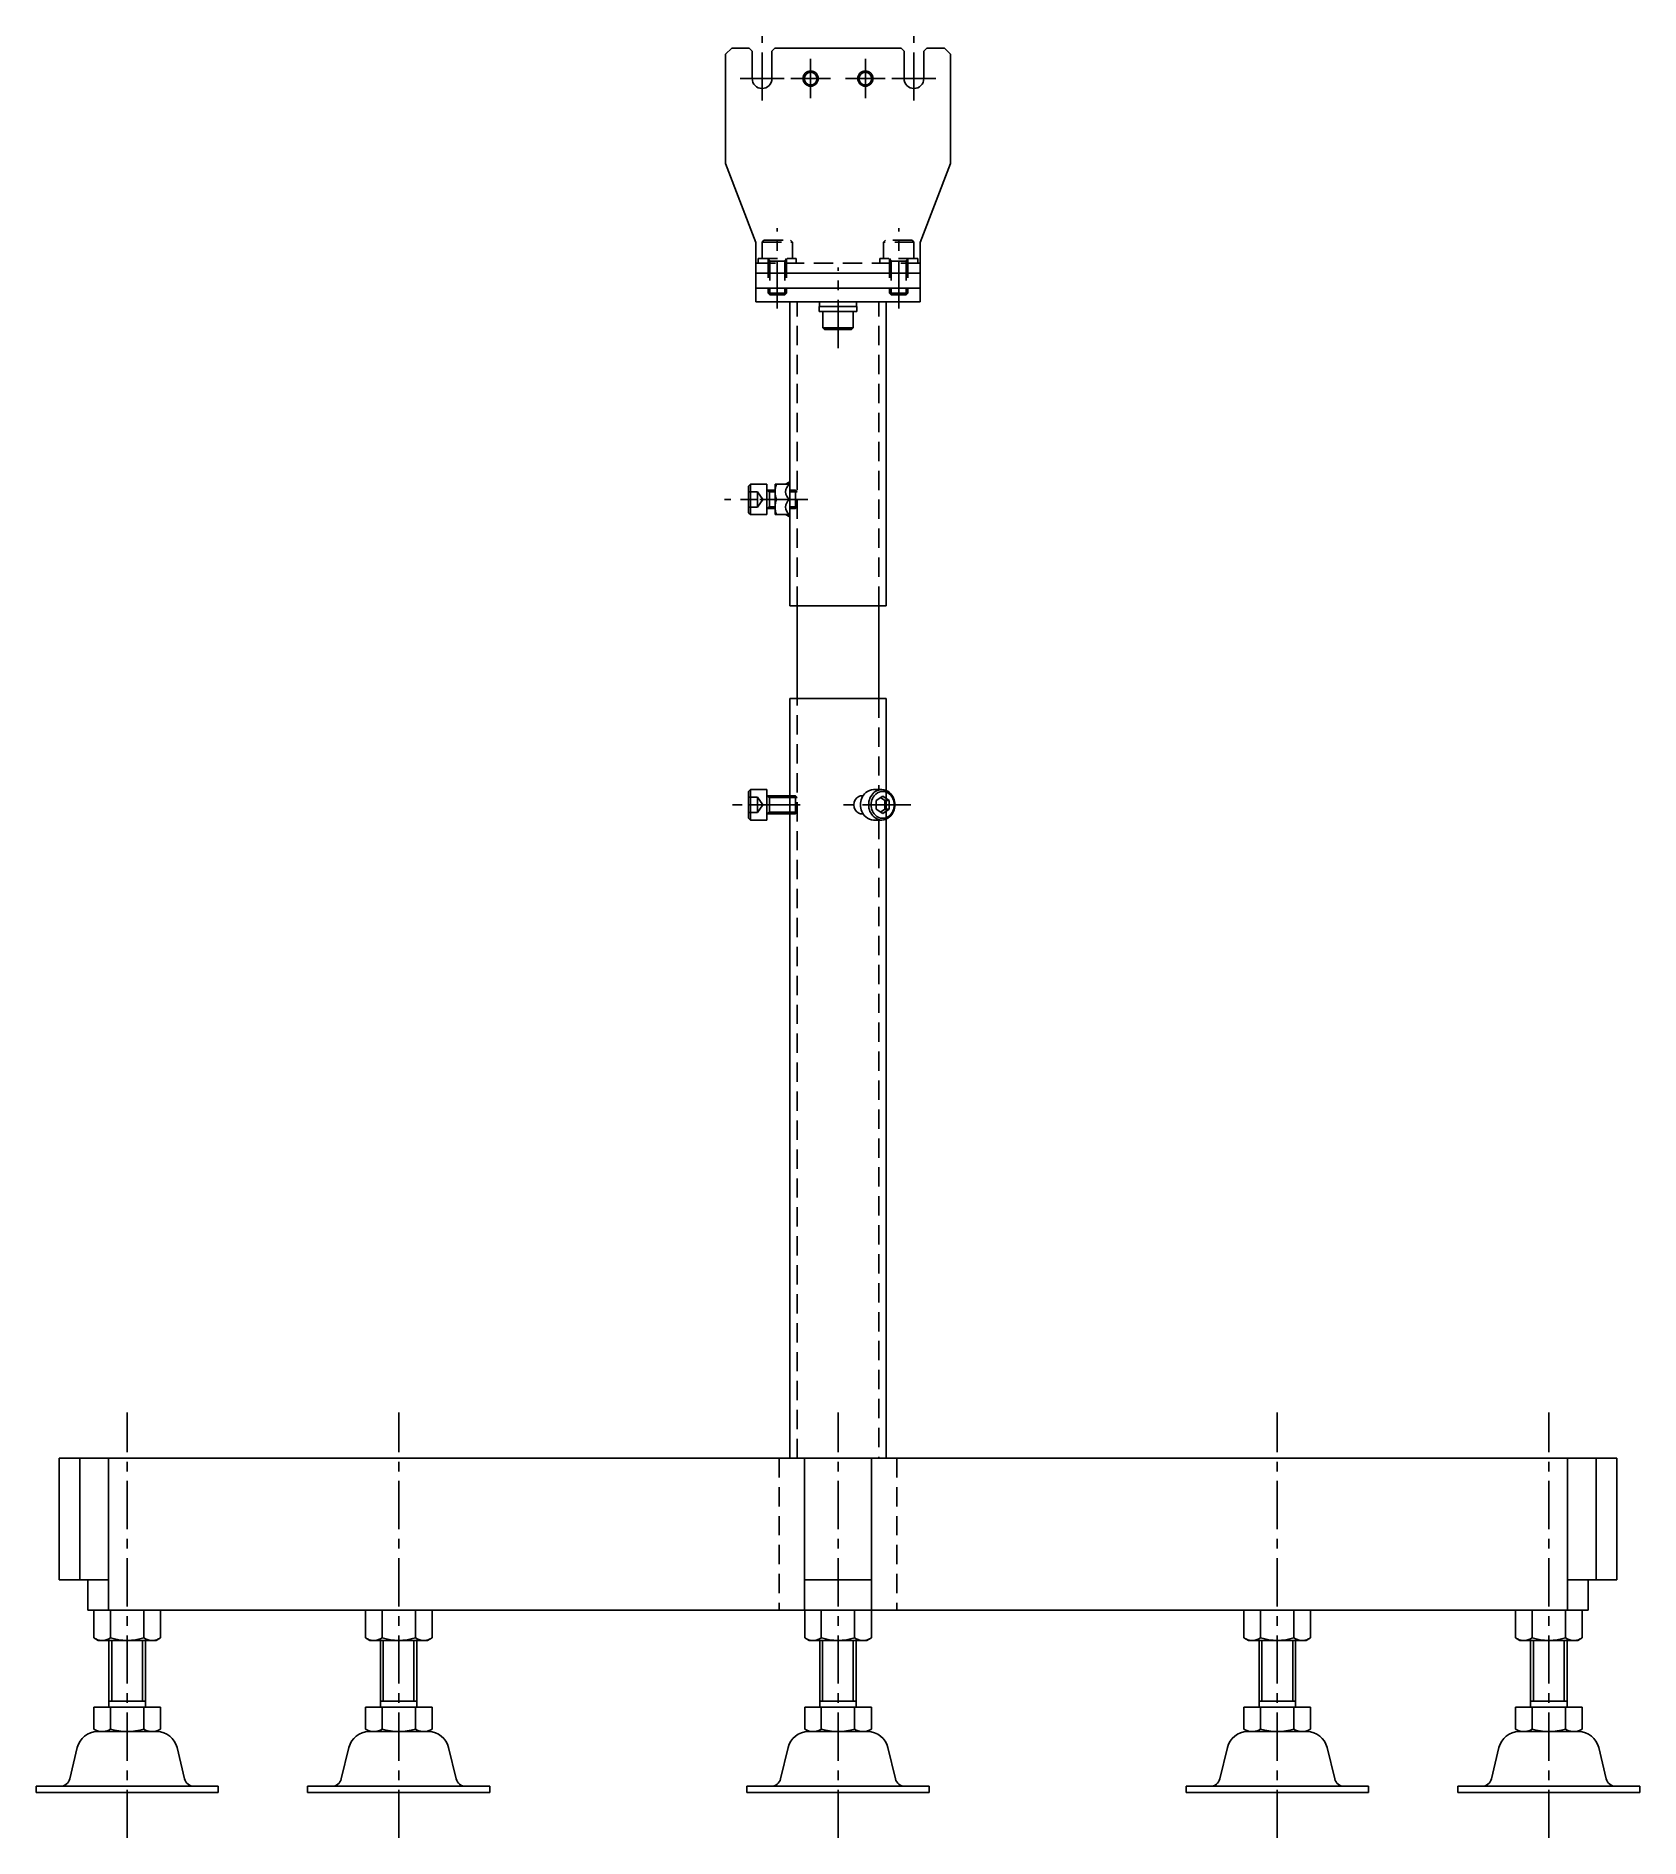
# Model space of a CAD drawing. Extents: x 0 to 1220, y -8 to 1254.
# Drawn here: x 692 to 1220, y 37 to 630 of the extents above; entities that cross this region are included whole.
import ezdxf

# ---------------------------------------------------------------- set-up
doc = ezdxf.new("R2010")
doc.units = 0
doc.header["$LTSCALE"] = 0.5
doc.linetypes.add('CENTER', pattern=[50.8, 31.75, -6.35, 6.35, -6.35])
doc.linetypes.add('DASHED', pattern=[19.05, 12.7, -6.35])
doc.layers.get('0').update_dxf_attribs({"linetype": 'CONTINUOUS'})
doc.layers.add('CENTER', color=1, linetype='CENTER')

msp = doc.modelspace()

# ---------------------------------------------------------------- linework, layer by layer
at = {"color": 7, "linetype": 'CONTINUOUS'}
for p, q in [((918.76, 623.55), (920.76, 625.55)), ((918.76, 623.55), (918.76, 587.55)), ((920.76, 625.55), (926.51, 625.55)), ((927.51, 624.55), (926.51, 625.55)), ((927.51, 624.55), (927.51, 615.55)), ((934.01, 624.55), (935.01, 625.55)), ((934.01, 624.55), (934.01, 615.55)), ((935.01, 625.55), (976.51, 625.55)), ((977.51, 624.55), (976.51, 625.55)), ((977.51, 624.55), (977.51, 615.55)), ((984.01, 624.55), (985.01, 625.55)), ((984.01, 624.55), (984.01, 615.55)), ((990.76, 625.55), (985.01, 625.55)), ((992.76, 623.55), (990.76, 625.55)), ((992.76, 623.55), (992.76, 587.55)), ((918.76, 587.55), (928.76, 561.55)), ((992.76, 587.55), (982.76, 561.55)), ((928.76, 561.55), (928.76, 542.05)), ((982.76, 561.55), (982.76, 542.05)), ((928.76, 551.55), (982.76, 551.55)), ((928.76, 546.55), (982.76, 546.55)), ((932.76, 546.55), (932.76, 544.89)), ((938.76, 546.55), (938.76, 544.89)), ((972.76, 546.55), (972.76, 544.89)), ((978.76, 546.55), (978.76, 544.89)), ((928.76, 542.05), (982.76, 542.05)), ((933.3, 544.35), (932.76, 544.89)), ((932.76, 544.89), (938.76, 544.89)), ((933.3, 544.35), (938.22, 544.35)), ((938.76, 544.89), (938.22, 544.35)), ((939.86, 442.05), (939.86, 542.05)), ((949.51, 540.55), (962.01, 540.55)), ((949.51, 538.95), (949.51, 540.55)), ((949.66, 540.55), (949.66, 542.05)), ((961.86, 540.55), (961.86, 542.05)), ((962.01, 538.95), (962.01, 540.55)), ((971.66, 442.05), (971.66, 542.05)), ((978.76, 544.89), (972.76, 544.89)), ((972.76, 544.89), (973.3, 544.35)), ((978.22, 544.35), (973.3, 544.35)), ((978.22, 544.35), (978.76, 544.89)), ((949.51, 538.95), (962.01, 538.95)), ((950.76, 533.55), (950.76, 538.95)), ((960.76, 533.55), (960.76, 538.95)), ((950.76, 533.55), (951.36, 532.95)), ((960.76, 533.55), (950.76, 533.55)), ((951.36, 532.95), (960.16, 532.95)), ((960.76, 533.55), (960.16, 532.95)), ((926.91, 482.05), (926.31, 481.45)), ((926.31, 481.45), (926.31, 472.65)), ((926.91, 482.05), (926.91, 472.05)), ((926.91, 482.05), (932.31, 482.05)), ((932.31, 482.05), (932.31, 472.05)), ((935.06, 482.05), (935.06, 472.05)), ((935.06, 482.05), (939.86, 482.05)), ((938.52, 482.05), (939.86, 482.82)), ((932.31, 480.05), (935.06, 480.05)), ((933.25, 480.05), (933.25, 474.05)), ((939.86, 477.05), (935.5, 477.05)), ((926.91, 472.05), (926.31, 472.65)), ((926.91, 472.05), (932.31, 472.05)), ((932.31, 474.05), (935.06, 474.05)), ((939.86, 472.05), (935.06, 472.05)), ((938.52, 472.05), (939.86, 471.28)), ((939.86, 442.05), (971.66, 442.05)), ((942.31, 411.55), (942.31, 442.05)), ((969.21, 411.55), (969.21, 442.05)), ((971.66, 411.55), (939.86, 411.55)), ((939.86, 161.55), (939.86, 411.55)), ((971.66, 161.55), (971.66, 411.55)), ((926.91, 381.55), (926.31, 380.95)), ((926.31, 380.95), (926.31, 372.15)), ((926.91, 381.55), (926.91, 371.55)), ((926.91, 381.55), (932.31, 381.55)), ((932.31, 381.55), (932.31, 371.55)), ((932.31, 379.55), (939.86, 379.55)), ((933.25, 379.55), (933.25, 373.55)), ((964.04, 379.55), (963.69, 379.55)), ((970.16, 381.55), (967.46, 381.55)), ((968.3, 377.99), (970.46, 379.44)), ((968.3, 375.11), (968.3, 377.99)), ((970.46, 373.66), (968.3, 375.11)), ((971.13, 377.99), (969.71, 378.94)), ((969.71, 374.16), (971.13, 375.11)), ((970.46, 379.44), (972.63, 377.99)), ((972.63, 375.11), (970.46, 373.66)), ((972.63, 377.99), (971.13, 377.99)), ((971.13, 375.11), (971.13, 377.99)), ((972.63, 375.11), (971.13, 375.11)), ((972.63, 377.99), (972.63, 375.11)), ((926.91, 371.55), (926.31, 372.15)), ((926.91, 371.55), (932.31, 371.55)), ((932.31, 373.55), (939.86, 373.55)), ((963.69, 373.55), (964.04, 373.55)), ((967.46, 371.55), (970.16, 371.55)), ((699.38, 161.55), (699.38, 121.55)), ((1212.14, 161.55), (699.38, 161.55)), ((706.18, 161.55), (706.18, 121.55)), ((715.69, 161.55), (715.69, 111.55)), ((944.76, 161.55), (944.76, 111.55)), ((966.76, 161.55), (966.76, 111.55)), ((1195.83, 161.55), (1195.83, 111.55)), ((1205.34, 161.55), (1205.34, 121.55)), ((1212.14, 161.55), (1212.14, 121.55)), ((699.38, 121.55), (715.69, 121.55)), ((708.89, 121.55), (708.89, 111.55)), ((944.76, 121.55), (966.76, 121.55)), ((1212.14, 121.55), (1195.83, 121.55)), ((1202.63, 121.55), (1202.63, 111.55)), ((1202.63, 111.55), (708.89, 111.55)), ((710.83, 111.55), (710.83, 102.4)), ((716.31, 102.4), (716.31, 111.55)), ((727.28, 111.55), (727.28, 102.4)), ((732.77, 102.4), (732.77, 111.55)), ((800.21, 111.55), (800.21, 102.4)), ((805.69, 102.4), (805.69, 111.55)), ((816.66, 111.55), (816.66, 102.4)), ((822.15, 102.4), (822.15, 111.55)), ((944.79, 111.55), (944.79, 102.4)), ((950.27, 102.4), (950.27, 111.55)), ((961.24, 111.55), (961.24, 102.4)), ((966.73, 102.4), (966.73, 111.55)), ((1089.37, 102.4), (1089.37, 111.55)), ((1094.85, 111.55), (1094.85, 102.4)), ((1105.82, 102.4), (1105.82, 111.55)), ((1111.31, 111.55), (1111.31, 102.4)), ((1178.75, 102.4), (1178.75, 111.55)), ((1184.23, 111.55), (1184.23, 102.4)), ((1195.2, 102.4), (1195.2, 111.55)), ((1200.69, 111.55), (1200.69, 102.4)), ((712.3, 101.55), (710.83, 102.4)), ((731.3, 101.55), (712.3, 101.55)), ((715.8, 101.55), (715.8, 79.55)), ((727.8, 101.55), (727.8, 79.55)), ((731.3, 101.55), (732.77, 102.4)), ((801.68, 101.55), (800.21, 102.4)), ((820.68, 101.55), (801.68, 101.55)), ((805.18, 101.55), (805.18, 79.55)), ((817.18, 101.55), (817.18, 79.55)), ((820.68, 101.55), (822.15, 102.4)), ((946.26, 101.55), (944.79, 102.4)), ((965.26, 101.55), (946.26, 101.55)), ((949.77, 101.55), (949.77, 79.55)), ((961.77, 101.55), (961.77, 79.55)), ((965.26, 101.55), (966.73, 102.4)), ((1090.84, 101.55), (1089.37, 102.4)), ((1090.84, 101.55), (1109.84, 101.55)), ((1094.34, 101.55), (1094.34, 79.55)), ((1106.34, 101.55), (1106.34, 79.55)), ((1109.84, 101.55), (1111.31, 102.4)), ((1180.22, 101.55), (1178.75, 102.4)), ((1180.22, 101.55), (1199.22, 101.55)), ((1183.72, 101.55), (1183.72, 79.55)), ((1195.72, 101.55), (1195.72, 79.55)), ((1199.22, 101.55), (1200.69, 102.4)), ((710.83, 79.55), (710.83, 72.4)), ((710.83, 79.55), (732.77, 79.55)), ((727.8, 81.55), (715.8, 81.55)), ((716.31, 72.4), (716.31, 79.55)), ((727.28, 79.55), (727.28, 72.4)), ((732.77, 72.4), (732.77, 79.55)), ((800.21, 79.55), (800.21, 72.4)), ((822.15, 79.55), (800.21, 79.55)), ((817.18, 81.55), (805.18, 81.55)), ((805.69, 72.4), (805.69, 79.55)), ((816.66, 79.55), (816.66, 72.4)), ((822.15, 72.4), (822.15, 79.55)), ((944.79, 79.55), (944.79, 72.4)), ((966.73, 79.55), (944.79, 79.55)), ((961.77, 81.55), (949.77, 81.55)), ((950.27, 72.4), (950.27, 79.55)), ((961.24, 79.55), (961.24, 72.4)), ((966.73, 72.4), (966.73, 79.55)), ((1089.37, 72.4), (1089.37, 79.55)), ((1089.37, 79.55), (1111.31, 79.55)), ((1094.34, 81.55), (1106.34, 81.55)), ((1094.85, 79.55), (1094.85, 72.4)), ((1105.82, 72.4), (1105.82, 79.55)), ((1111.31, 79.55), (1111.31, 72.4)), ((1178.75, 72.4), (1178.75, 79.55)), ((1200.69, 79.55), (1178.75, 79.55)), ((1183.72, 81.55), (1195.72, 81.55)), ((1184.23, 79.55), (1184.23, 72.4)), ((1195.2, 72.4), (1195.2, 79.55)), ((1200.69, 79.55), (1200.69, 72.4)), ((712.3, 71.55), (710.83, 72.4)), ((731.6, 71.55), (712, 71.55)), ((731.3, 71.55), (732.77, 72.4)), ((801.68, 71.55), (800.21, 72.4)), ((820.98, 71.55), (801.38, 71.55)), ((820.68, 71.55), (822.15, 72.4)), ((946.26, 71.55), (944.79, 72.4)), ((965.55, 71.55), (945.96, 71.55)), ((965.26, 71.55), (966.73, 72.4)), ((1090.84, 71.55), (1089.37, 72.4)), ((1090.54, 71.55), (1110.13, 71.55)), ((1109.84, 71.55), (1111.31, 72.4)), ((1180.22, 71.55), (1178.75, 72.4)), ((1179.92, 71.55), (1199.52, 71.55)), ((1199.22, 71.55), (1200.69, 72.4)), ((702.89, 56), (705.39, 66.35)), ((738.21, 66.35), (740.71, 56)), ((792.27, 56), (794.77, 66.35)), ((827.59, 66.35), (830.09, 56)), ((936.85, 56), (939.35, 66.35)), ((972.16, 66.35), (974.67, 56)), ((1083.93, 66.35), (1081.43, 56)), ((1119.24, 56), (1116.74, 66.35)), ((1173.31, 66.35), (1170.81, 56)), ((1208.63, 56), (1206.13, 66.35)), ((691.8, 53.55), (751.8, 53.55)), ((691.8, 53.55), (691.8, 51.55)), ((751.8, 53.55), (751.8, 51.55)), ((781.16, 53.55), (841.16, 53.55)), ((781.16, 53.55), (781.16, 51.55)), ((841.16, 53.55), (841.16, 51.55)), ((925.76, 53.55), (985.76, 53.55)), ((925.76, 53.55), (925.76, 51.55)), ((985.76, 53.55), (985.76, 51.55)), ((1130.35, 53.55), (1070.35, 53.55)), ((1070.35, 53.55), (1070.35, 51.55)), ((1130.35, 53.55), (1130.35, 51.55)), ((1219.72, 53.55), (1159.72, 53.55)), ((1159.72, 53.55), (1159.72, 51.55)), ((1219.72, 53.55), (1219.72, 51.55)), ((691.8, 51.55), (751.8, 51.55)), ((781.16, 51.55), (841.16, 51.55)), ((925.76, 51.55), (985.76, 51.55)), ((1130.35, 51.55), (1070.35, 51.55)), ((1219.72, 51.55), (1159.72, 51.55))]:
    msp.add_line(p, q, dxfattribs=at)
at = {"color": 3, "linetype": 'DASHED'}
for p, q in [((931.36, 562.35), (930.76, 561.75)), ((930.76, 561.75), (930.76, 556.35)), ((930.76, 561.75), (940.76, 561.75)), ((931.36, 562.35), (940.16, 562.35)), ((940.16, 562.35), (940.76, 561.75)), ((940.76, 561.75), (940.76, 556.35)), ((971.36, 562.35), (970.76, 561.75)), ((970.76, 561.75), (970.76, 556.35)), ((980.76, 561.75), (970.76, 561.75)), ((980.16, 562.35), (971.36, 562.35)), ((980.16, 562.35), (980.76, 561.75)), ((980.76, 561.75), (980.76, 556.35)), ((982.76, 554.75), (928.76, 554.75)), ((929.51, 556.35), (942.01, 556.35)), ((929.51, 556.35), (929.51, 554.75)), ((932.76, 556.35), (932.76, 546.55)), ((932.76, 556.35), (933.3, 555.41)), ((938.76, 555.41), (932.76, 555.41)), ((933.3, 555.41), (933.3, 546.55)), ((938.76, 556.35), (938.22, 555.41)), ((938.22, 555.41), (938.22, 546.55)), ((938.76, 556.35), (938.76, 546.55)), ((942.01, 556.35), (942.01, 554.75)), ((982.01, 556.35), (969.51, 556.35)), ((969.51, 556.35), (969.51, 554.75)), ((972.76, 556.35), (972.76, 546.55)), ((972.76, 556.35), (973.3, 555.41)), ((972.76, 555.41), (978.76, 555.41)), ((973.3, 555.41), (973.3, 546.55)), ((978.76, 556.35), (978.22, 555.41)), ((978.22, 555.41), (978.22, 546.55)), ((978.76, 556.35), (978.76, 546.55)), ((982.01, 556.35), (982.01, 554.75)), ((942.31, 442.05), (942.31, 542.05)), ((969.21, 442.05), (969.21, 542.05)), ((926.31, 479.55), (929.31, 479.55)), ((926.31, 477.05), (929.31, 477.05)), ((926.31, 474.55), (929.31, 474.55)), ((929.31, 479.55), (930.97, 477.05)), ((929.31, 474.55), (929.31, 479.55)), ((929.31, 474.55), (930.97, 477.05)), ((939.86, 480.05), (941.77, 480.05)), ((939.86, 479.51), (942.31, 479.51)), ((939.86, 474.59), (942.31, 474.59)), ((941.77, 474.05), (941.77, 480.05)), ((942.31, 479.51), (941.77, 480.05)), ((942.31, 474.59), (941.77, 474.05)), ((939.86, 474.05), (941.77, 474.05)), ((942.31, 161.55), (942.31, 411.55)), ((969.21, 411.55), (969.21, 381.55)), ((939.86, 379.55), (941.77, 379.55)), ((941.77, 373.55), (941.77, 379.55)), ((942.31, 379.01), (941.77, 379.55)), ((926.31, 379.05), (929.31, 379.05)), ((926.31, 376.55), (929.31, 376.55)), ((926.31, 374.05), (929.31, 374.05)), ((929.31, 379.05), (930.97, 376.55)), ((929.31, 374.05), (929.31, 379.05)), ((929.31, 374.05), (930.97, 376.55)), ((939.86, 379.01), (942.31, 379.01)), ((939.86, 374.09), (942.31, 374.09)), ((942.31, 374.09), (941.77, 373.55)), ((939.86, 373.55), (941.77, 373.55)), ((969.21, 371.55), (969.21, 161.55)), ((936.41, 161.55), (936.41, 111.55)), ((975.11, 161.55), (975.11, 111.55))]:
    msp.add_line(p, q, dxfattribs=at)
at = {"color": 3, "linetype": 'CONTINUOUS'}
for p, q in [((933.3, 546.55), (933.3, 544.35)), ((938.22, 546.55), (938.22, 544.35)), ((973.3, 546.55), (973.3, 544.35)), ((978.22, 546.55), (978.22, 544.35)), ((932.31, 480.05), (933.25, 479.51)), ((932.31, 474.05), (933.25, 474.59)), ((933.25, 479.51), (935.06, 479.51)), ((933.25, 474.59), (935.06, 474.59)), ((932.31, 379.55), (933.25, 379.01)), ((932.31, 373.55), (933.25, 374.09)), ((933.25, 379.01), (939.86, 379.01)), ((933.25, 374.09), (939.86, 374.09)), ((716.72, 81.55), (716.72, 101.55)), ((726.82, 81.55), (726.82, 101.55)), ((806.1, 81.55), (806.1, 101.55)), ((816.2, 81.55), (816.2, 101.55)), ((950.69, 81.55), (950.69, 101.55)), ((960.8, 81.55), (960.8, 101.55)), ((1095.31, 81.55), (1095.31, 101.55)), ((1105.42, 81.55), (1105.42, 101.55)), ((1184.69, 81.55), (1184.69, 101.55)), ((1194.8, 81.55), (1194.8, 101.55))]:
    msp.add_line(p, q, dxfattribs=at)
for centre in [(946.76, 615.55), (964.76, 615.55)]:
    msp.add_circle(centre, 2.5, dxfattribs=at)
at = {"color": 7, "linetype": 'CONTINUOUS'}
for centre in [(946.76, 615.55), (964.76, 615.55)]:
    msp.add_circle(centre, 2.07, dxfattribs=at)
for centre, radius, start, end in [((930.76, 615.55), 3.25, 180, 0), ((980.76, 615.55), 3.25, 180, 0), ((942.28, 479.55), 7.22, 159.74384, 200.25616), ((941.52, 479.55), 3, 123.62573, 236.37427), ((942.28, 474.55), 7.22, 159.74384, 200.25616), ((941.52, 474.55), 3, 123.62573, 236.37427), ((963.69, 377.02), 2.53, 90, 115.05847), ((968.56, 376.55), 5.43, 132.53954, 227.46046), ((967.46, 377.74), 3.81, 90, 132.49644), ((971.26, 376.55), 5.43, 132.53954, 227.46046), ((971.43, 376.55), 4.78, 129.5549, 230.4451), ((970.16, 377.74), 3.81, 47.50356, 132.49644), ((970.46, 377.59), 3.36, 48.49406, 131.50594), ((969.49, 376.55), 4.78, 309.5549, 50.4451), ((969.06, 376.55), 5.43, 312.53954, 47.46046), ((964.07, 376.55), 3.12, 117.71194, 242.28806), ((963.69, 376.08), 2.53, 244.94153, 270), ((967.46, 375.36), 3.81, 227.50356, 270), ((970.16, 375.36), 3.81, 227.50356, 312.49644), ((970.46, 375.5), 3.36, 224.58597, 315.41403), ((713.57, 106.41), 4.86, 244.38425, 304.38425), ((721.8, 119.7), 18.15, 252.41205, 287.58795), ((730.03, 106.41), 4.86, 235.61575, 295.61575), ((802.95, 106.41), 4.86, 244.38425, 304.38425), ((811.18, 119.7), 18.15, 252.41205, 287.58795), ((819.41, 106.41), 4.86, 235.61575, 295.61575), ((947.53, 106.41), 4.86, 244.38425, 304.38425), ((955.76, 119.7), 18.15, 252.41205, 287.58795), ((963.98, 106.41), 4.86, 235.61575, 295.61575), ((1092.11, 106.41), 4.86, 244.38425, 304.38425), ((1100.34, 119.7), 18.15, 252.41205, 287.58795), ((1108.56, 106.41), 4.86, 235.61575, 295.61575), ((1181.49, 106.41), 4.86, 244.38425, 304.38425), ((1189.72, 119.7), 18.15, 252.41205, 287.58795), ((1197.95, 106.41), 4.86, 235.61575, 295.61575), ((712, 64.75), 6.8, 90, 166.41401), ((713.57, 76.41), 4.86, 244.38425, 304.38425), ((721.8, 89.7), 18.15, 252.41205, 287.58795), ((730.03, 76.41), 4.86, 235.61575, 295.61575), ((731.6, 64.75), 6.8, 13.58599, 90), ((801.38, 64.75), 6.8, 90, 166.41401), ((802.95, 76.41), 4.86, 244.38425, 304.38425), ((811.18, 89.7), 18.15, 252.41205, 287.58795), ((819.41, 76.41), 4.86, 235.61575, 295.61575), ((820.98, 64.75), 6.8, 13.58599, 90), ((945.96, 64.75), 6.8, 90, 166.41401), ((947.53, 76.41), 4.86, 244.38425, 304.38425), ((955.76, 89.7), 18.15, 252.41205, 287.58795), ((963.98, 76.41), 4.86, 235.61575, 295.61575), ((965.55, 64.75), 6.8, 13.58599, 90), ((1090.54, 64.75), 6.8, 90, 166.41401), ((1092.11, 76.41), 4.86, 244.38425, 304.38425), ((1100.34, 89.7), 18.15, 252.41205, 287.58795), ((1108.56, 76.41), 4.86, 235.61575, 295.61575), ((1110.13, 64.75), 6.8, 13.58599, 90), ((1179.92, 64.75), 6.8, 90, 166.41401), ((1181.49, 76.41), 4.86, 244.38425, 304.38425), ((1189.72, 89.7), 18.15, 252.41205, 287.58795), ((1197.95, 76.41), 4.86, 235.61575, 295.61575), ((1199.52, 64.75), 6.8, 13.58599, 90), ((699.78, 56.75), 3.2, 270, 346.41401), ((743.82, 56.75), 3.2, 193.58599, 270), ((789.16, 56.75), 3.2, 270, 346.41401), ((833.2, 56.75), 3.2, 193.58599, 270), ((933.74, 56.75), 3.2, 270, 346.41401), ((977.78, 56.75), 3.2, 193.58599, 270), ((1078.32, 56.75), 3.2, 270, 346.41401), ((1122.36, 56.75), 3.2, 193.58599, 270), ((1167.7, 56.75), 3.2, 270, 346.41401), ((1211.74, 56.75), 3.2, 193.58599, 270)]:
    msp.add_arc(centre, radius, start, end, dxfattribs=at)
at = {"layer": 'CENTER', "color": 1, "linetype": 'CENTER'}
for p, q in [((930.76, 608.3), (930.76, 629.55)), ((980.76, 608.3), (980.76, 629.55)), ((946.76, 609.05), (946.76, 622.05)), ((964.76, 609.05), (964.76, 622.05)), ((923.51, 615.55), (938.01, 615.55)), ((940.26, 615.55), (953.26, 615.55)), ((971.26, 615.55), (958.26, 615.55)), ((988.01, 615.55), (973.51, 615.55)), ((935.76, 539.83), (935.76, 566.35)), ((975.76, 539.83), (975.76, 566.35)), ((955.76, 526.83), (955.76, 553.35)), ((945.86, 477.05), (918.39, 477.05)), ((943.31, 376.55), (920.84, 376.55)), ((979.68, 376.55), (957.6, 376.55)), ((721.8, 36.55), (721.8, 176.55)), ((811.16, 36.55), (811.16, 176.55)), ((955.76, 36.55), (955.76, 176.55)), ((1100.35, 36.55), (1100.35, 176.55)), ((1189.72, 36.55), (1189.72, 176.55))]:
    msp.add_line(p, q, dxfattribs=at)

doc.saveas('drawing.dxf')
